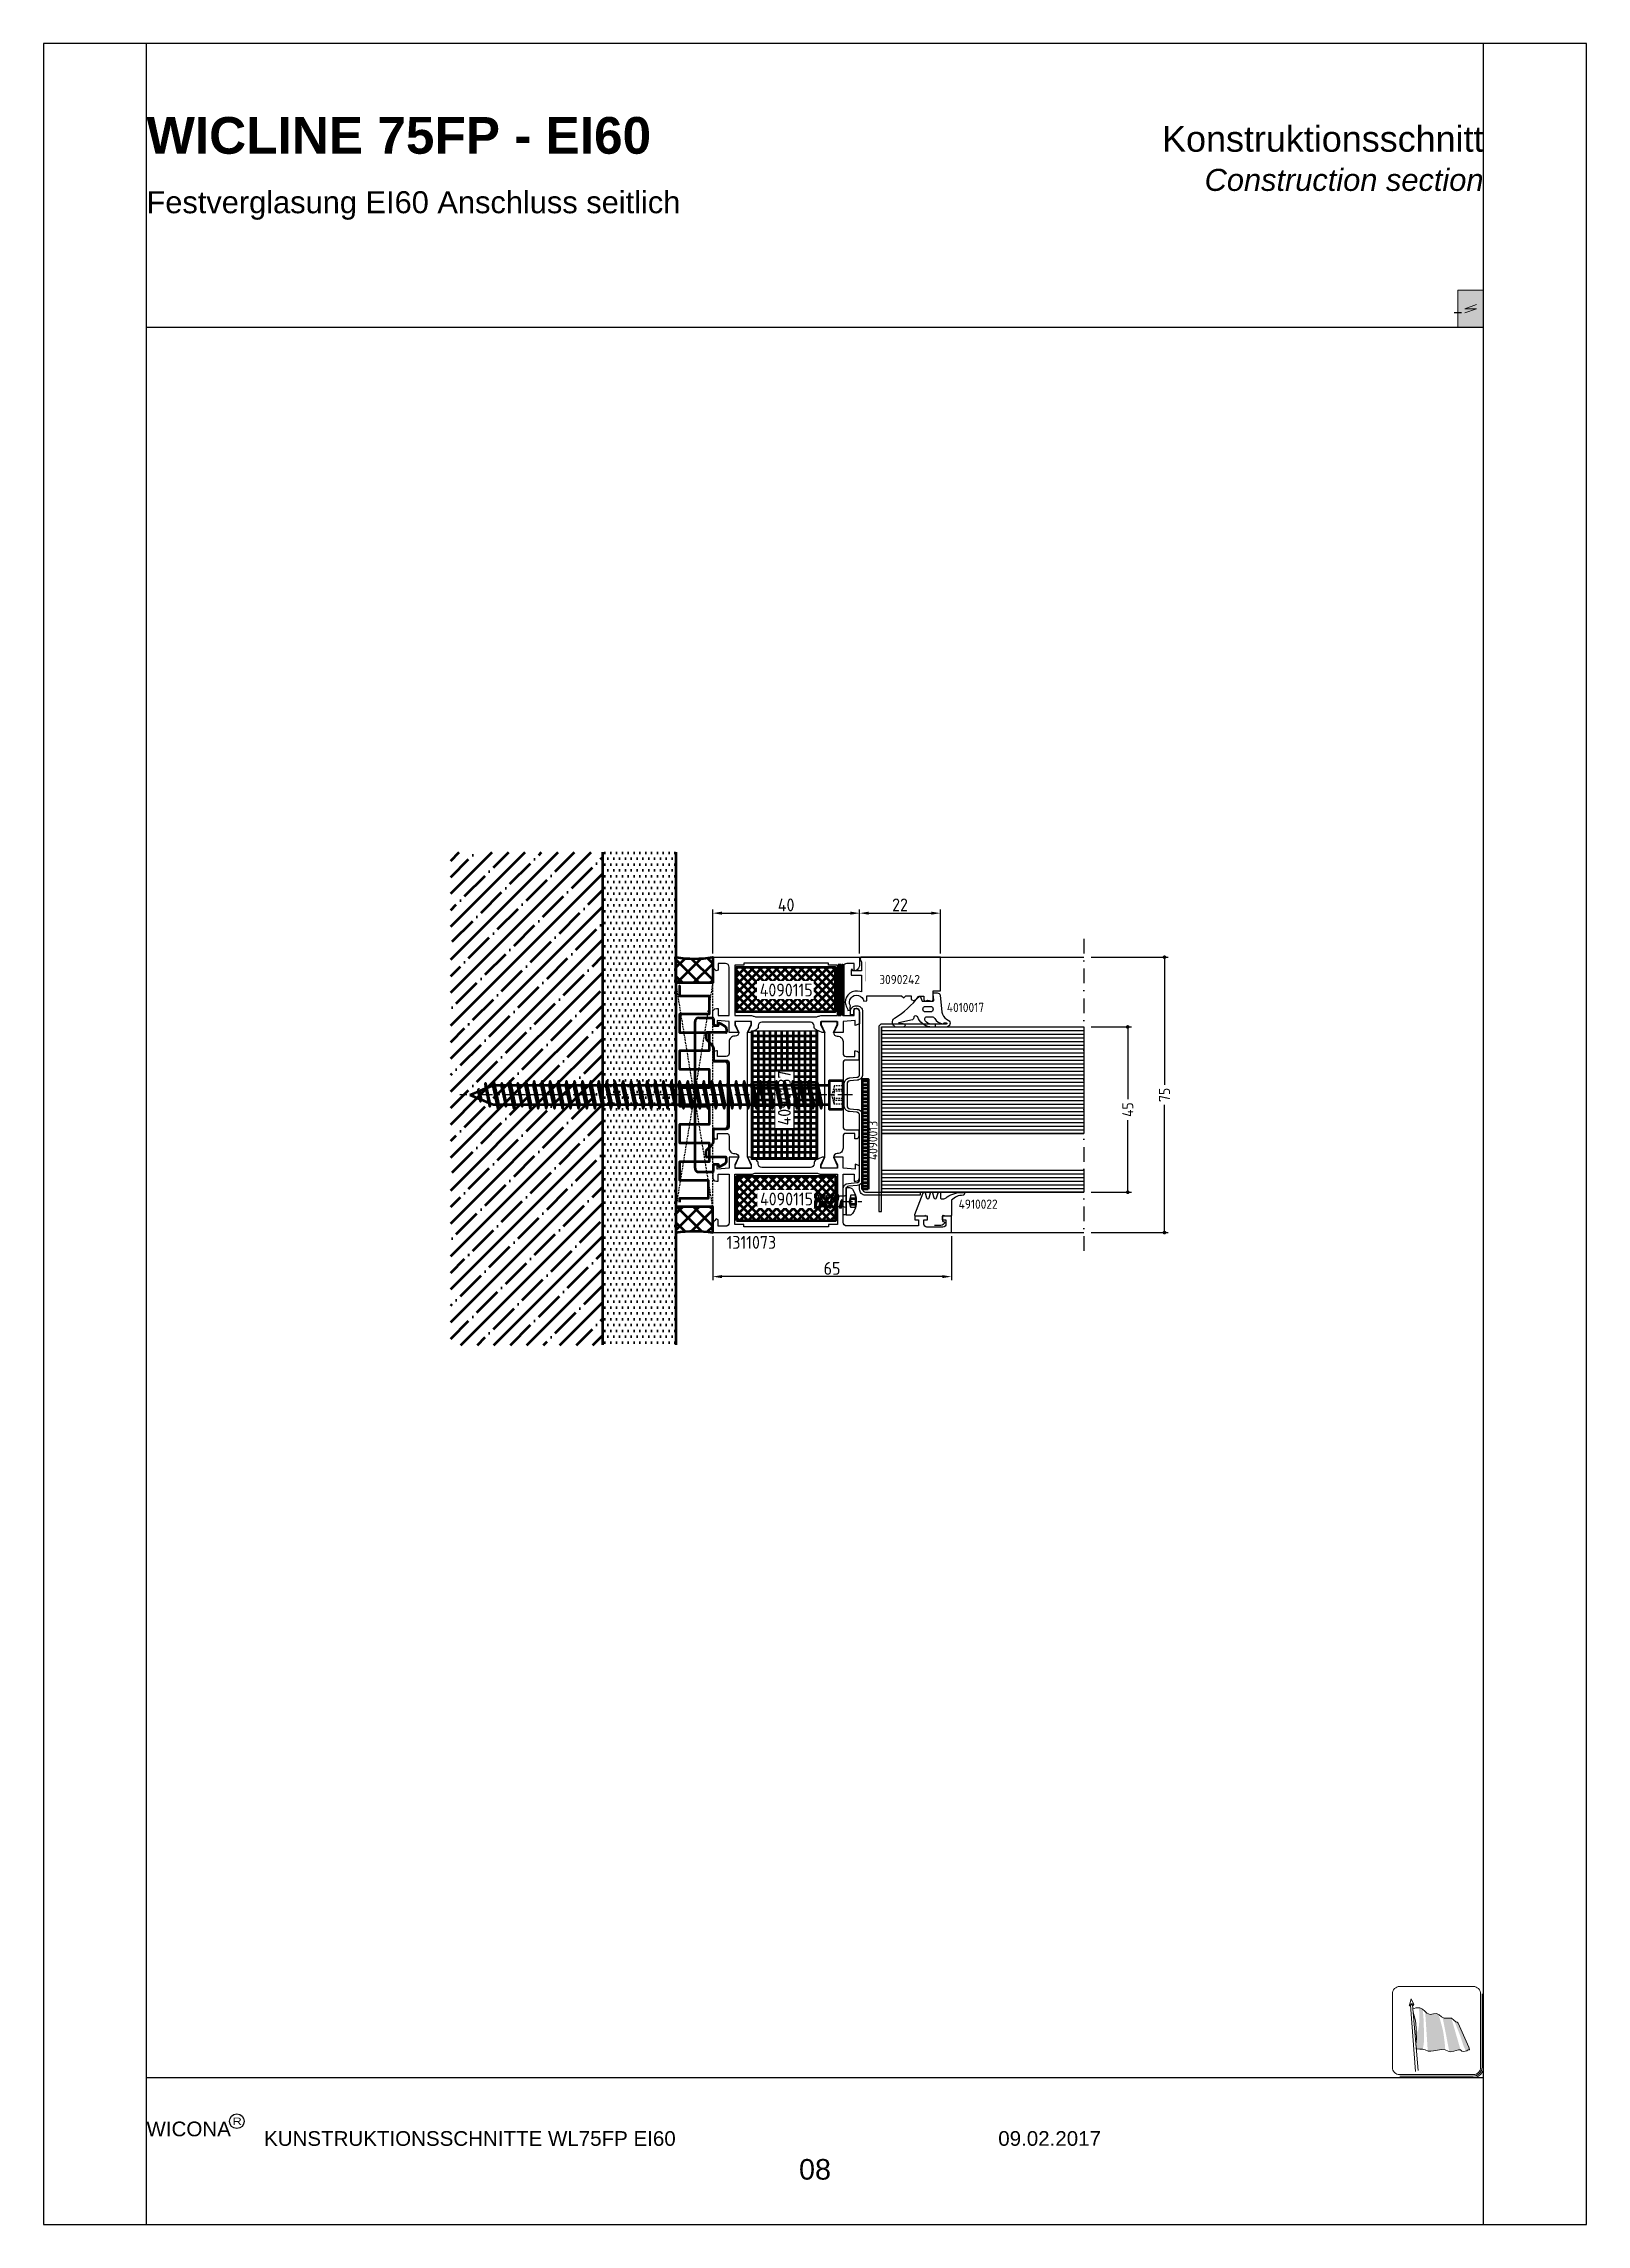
# Model space of a CAD drawing. Header units: millimetres. Extents: x 415 to 4125, y 1522 to 2116.
# Drawn here: x 3705 to 4125, y 1522 to 2116 of the extents above; entities that cross this region are included whole.
import ezdxf
from ezdxf.enums import TextEntityAlignment as Align

# ---------------------------------------------------------------- set-up
doc = ezdxf.new("R2010")
doc.units = ezdxf.units.MM
for name, pattern in [('AM_ISO02W050', [7.5, 6, -1.5]), ('AM_ISO08W050', [18, 12, -1.5, 3, -1.5]), ('AUSGEZOGEN', [0]), ('CENTER', [7, 4, -1, 1, -1]), ('DASHDOT', [8, 4, -2, 0, -2]), ('VERDECKT', [0.75, 0.5, -0.25])]:
    doc.linetypes.add(name, pattern=pattern)
for name, color, linetype in [('00TXT', 7, 'Continuous'), ('01PAGVAR', 7, 'AUSGEZOGEN'), ('04TXT', 2, 'Continuous'), ('AM_1', 2, 'Continuous'), ('AM_3', 6, 'AM_ISO02W050'), ('AM_6', 2, 'Continuous'), ('AM_7', 4, 'AM_ISO08W050'), ('CENT_25', 40, 'CENTER'), ('CENTER', 7, 'Continuous'), ('DUENN', 7, 'Continuous'), ('GLAS', 7, 'Continuous'), ('HIDE_25', 3, 'VERDECKT'), ('PROFILE', 7, 'Continuous'), ('TEXT', 7, 'Continuous'), ('THICKNESS2', 7, 'Continuous'), ('WBC-GER-ENG', 7, 'Continuous')]:
    doc.layers.add(name, color=color, linetype=linetype)
for name, color, linetype, lineweight in [('AM_0', 7, 'Continuous', 50), ('AM_5', 3, 'Continuous', 25), ('AM_C', 2, 'Continuous', 50), ('AM_D', 7, 'Continuous', 50), ('CONST25', 7, 'Continuous', 50), ('CONST35', 7, 'Continuous', 50), ('Cont2', 2, 'Continuous', 25), ('Cont3', 70, 'Continuous', 18), ('Cont4', 10, 'Continuous', 13), ('Visible (ISO)', 7, 'Continuous', 50)]:
    doc.layers.add(name, color=color, linetype=linetype, lineweight=lineweight)
doc.layers.add('BOUND_EXT', color=30, linetype='Continuous', plot=False)
doc.layers.add('BOUND_INT', color=30, linetype='Continuous', plot=False)
doc.styles.add('HBS_DIMTEXTSTYLE', font='isocp.shx')
doc.styles.get("Standard").update_dxf_attribs({"font": 'ISOCP.SHX'})
doc.styles.add('SWISS', font='swiss.ttf')
doc.styles.add('SWISSB', font='swissb.ttf')
doc.styles.add('SWISSL', font='swissl.ttf')
doc.dimstyles.new('HBS1_1', dxfattribs={"dimtxt": 3.5, "dimasz": 2.5, "dimexe": 1, "dimexo": 1, "dimgap": 0.5, "dimtad": 1, "dimdsep": 46, "dimtxsty": 'HBS_DIMTEXTSTYLE', "dimcen": 0, "dimclrd": 256, "dimclre": 256, "dimclrt": 2, "dimadec": 0, "dimazin": 0, "dimtp": 0.1, "dimtm": 0.1, "dimtfac": 0.71, "dimtofl": 0, "dimtmove": 0, "dimatfit": 3, "dimfxl": 1, "dimarcsym": 0})
doc.dimstyles.new('HBS_Cata_1-1', dxfattribs={"dimtxt": 3, "dimasz": 1, "dimexe": 1, "dimexo": 2, "dimgap": 1, "dimtad": 0, "dimtoh": 1, "dimdec": 1, "dimdsep": 46, "dimtxsty": 'HBS_DIMTEXTSTYLE', "dimblk": 'DOT', "dimcen": 0, "dimclrd": 256, "dimclre": 256, "dimclrt": 2, "dimadec": 0, "dimazin": 2, "dimtp": 0.1, "dimtm": 0.1, "dimtfac": 0.7, "dimtdec": 1, "dimtmove": 0, "dimatfit": 3, "dimldrblk": 'NONE', "dimfxl": 1, "dimlwd": -1, "dimlwe": -1, "dimarcsym": 1})
pattern_1 = [(0, (3601.8413, 1666.8602), (0.79375, 1.5875), [0, -1.5875])]

msp = doc.modelspace()

# ---------------------------------------------------------------- texts
at = {"insert": (3931.623, 1811.77), "char_height": 2.5, "attachment_point": 7, "rotation": 90}
msp.add_mtext_dynamic_manual_height_columns('4090013', width=18.72764, gutter_width=12.5, heights=[0], dxfattribs=at)
at = {"layer": '01PAGVAR', "color": 40, "style": 'SWISS'}
msp.add_text('08', height=5.6, dxfattribs=at).set_placement((3914.612, 1536.86), align=Align.MIDDLE)
at = {"layer": 'AM_6', "color": 7, "style": 'SWISSB'}
msp.add_text('WICLINE 75FP - EI60', height=10, dxfattribs=at).set_placement((3732.612, 2085.86))
at = {"layer": 'AM_6', "insert": (3764.619, 1543.196), "char_height": 4, "width": 269.18712, "attachment_point": 7, "style": 'SWISSL'}
msp.add_mtext('{\\C1;KUNSTRUKTIONSSCHNITTE WL75FP EI60\\H1.0516x; }', dxfattribs=at)
at = {"layer": 'AM_6', "insert": (3964.503, 1543.205), "char_height": 4, "attachment_point": 7, "style": 'SWISSL'}
msp.add_mtext('{\\C1;09.02.2017}', dxfattribs=at)
at = {"layer": 'TEXT', "linetype": 'Continuous'}
for s, p in [('3090242', (3932.103, 1859.681)), ('4010017', (3950.51, 1852.094)), ('4910022', (3953.714, 1798.5))]:
    msp.add_text(s, height=2.5, dxfattribs=at).set_placement(p)
at = {"layer": 'WBC-GER-ENG', "char_height": 6}
for s, insert, width, attachment_point, style in [('{\\fSwis721 BT|b0|i0|c0|p34;\\H1.1667x;\\C40;Konstruktionsschnitt\\P\\fSwis721 BT|b0|i1|c0|p34;\\H0.85712x;Construction section}', (4096.612, 2075.66), 213.66265, 9, 'SWISSB'), ('{\\C40;Festverglasung EI60 Anschluss seitlich}', (3732.612, 2075.66), 253.56594, 1, 'SWISS')]:
    msp.add_mtext(s, dxfattribs=dict(at, insert=insert, width=width, attachment_point=attachment_point, style=style))

# ---------------------------------------------------------------- blocks, each defined once
blk = doc.blocks.new('$$WICLOG1')
at = {"layer": '00TXT', "color": 3}
blk.add_circle((12.3, 2.05), 1, dxfattribs=at)
at = {"layer": '00TXT', "color": 40, "style": 'SWISS'}
blk.add_text('WICONA', height=2, dxfattribs=at).set_placement((0, 0))
at = {"layer": '00TXT', "color": 10, "style": 'SWISSL', "width": 1.25}
blk.add_text('R', height=1, dxfattribs=at).set_placement((12.35, 2.05), align=Align.MIDDLE)
blk = doc.blocks.new('$$_EX')
at = {"layer": 'BOUND_EXT'}
for p, q in [((210, 297), (0, 297)), ((0, 297), (0, 0)), ((210, 0), (210, 297)), ((0, 0), (210, 0))]:
    blk.add_line(p, q, dxfattribs=at)
blk = doc.blocks.new('Symbol91')
at = {"layer": 'Cont3'}
h = blk.add_hatch(color=254, dxfattribs=at)
h.dxf.hatch_style = 1
edge = h.paths.add_edge_path()
edge.add_spline(control_points=[(187.27, 28.22), (187.28, 26.89), (187.03, 26.22), (187.03, 26.22)], knot_values=[4, 4, 4, 4, 5, 5, 5, 5], degree=3, periodic=0)
edge.add_spline(control_points=[(187.03, 26.22), (187.03, 26.22), (186.92, 26.27), (186.84, 26.76)], knot_values=[3.159956, 3.159956, 3.159956, 3.159956, 4, 4, 4, 4], degree=3, periodic=0)
edge.add_line((186.84, 26.76), (186.85, 26.54))
edge.add_line((186.85, 26.54), (186.85, 26.23))
edge.add_line((186.85, 26.23), (186.9, 25.32))
edge.add_line((186.9, 25.32), (186.81, 24.51))
edge.add_line((186.81, 24.51), (186.86, 23.91))
edge.add_line((186.86, 23.91), (187.31, 23.87))
edge.add_line((187.31, 23.87), (187.7, 23.87))
edge.add_line((187.7, 23.87), (187.73, 23.86))
edge.add_spline(control_points=[(187.73, 23.86), (187.73, 23.86), (187.91, 24.48), (187.91, 25.42)], knot_values=[1, 1, 1, 1, 2, 2, 2, 2], degree=3, periodic=0)
edge.add_spline(control_points=[(187.91, 25.42), (187.91, 26.24), (187.83, 27.79), (187.83, 28.08)], knot_values=[2, 2, 2, 2, 3, 3, 3, 3], degree=3, periodic=0)
edge.add_spline(control_points=[(187.83, 28.08), (187.82, 28.6), (187.72, 29.13), (187.68, 29.35)], knot_values=[3, 3, 3, 3, 3.756634, 3.756634, 3.756634, 3.756634], degree=3, periodic=0)
edge.add_line((187.68, 29.35), (187.34, 29.51))
edge.add_line((187.34, 29.51), (187.21, 29.51))
edge.add_spline(control_points=[(187.21, 29.51), (187.22, 29.37), (187.27, 28.59), (187.27, 28.22)], knot_values=[5, 5, 5, 5, 5.903507, 5.903507, 5.903507, 5.903507], degree=3, periodic=0)
h = blk.add_hatch(color=254, dxfattribs=at)
h.dxf.hatch_style = 1
edge = h.paths.add_edge_path()
edge.add_spline(control_points=[(190.18, 27.54), (190, 28.23), (189.89, 28.51), (189.85, 28.6)], knot_values=[3, 3, 3, 3, 3.718859, 3.718859, 3.718859, 3.718859], degree=3, periodic=0)
edge.add_line((189.85, 28.6), (189.6, 28.7))
edge.add_line((189.6, 28.7), (189.2, 28.66))
edge.add_line((189.2, 28.66), (188.73, 28.6))
edge.add_line((188.73, 28.6), (188.29, 28.77))
edge.add_line((188.29, 28.77), (188.05, 28.99))
edge.add_spline(control_points=[(188.05, 28.99), (188.1, 28.31), (188.36, 24.37), (188.41, 23.62)], knot_values=[5.071067, 5.071067, 5.071067, 5.071067, 5.923878, 5.923878, 5.923878, 5.923878], degree=3, periodic=0)
edge.add_line((188.41, 23.62), (188.48, 23.6))
edge.add_line((188.48, 23.6), (188.85, 23.58))
edge.add_line((188.85, 23.58), (189.17, 23.64))
edge.add_line((189.17, 23.64), (189.74, 23.73))
edge.add_line((189.74, 23.73), (190.27, 23.8))
edge.add_line((190.27, 23.8), (190.74, 23.78))
edge.add_spline(control_points=[(190.74, 23.78), (190.76, 23.91), (190.79, 24.27), (190.66, 25.18)], knot_values=[1.277615, 1.277615, 1.277615, 1.277615, 2, 2, 2, 2], degree=3, periodic=0)
edge.add_spline(control_points=[(190.66, 25.18), (190.51, 26.51), (190.4, 26.73), (190.18, 27.54)], knot_values=[2, 2, 2, 2, 3, 3, 3, 3], degree=3, periodic=0)
h = blk.add_hatch(color=254, dxfattribs=at)
h.dxf.hatch_style = 1
edge = h.paths.add_edge_path()
edge.add_spline(control_points=[(192.86, 23.78), (192.7, 24.44), (191.78, 27.49), (191.63, 28.07)], knot_values=[2.084077, 2.084077, 2.084077, 2.084077, 2.928014, 2.928014, 2.928014, 2.928014], degree=3, periodic=0)
edge.add_line((191.63, 28.07), (191.09, 28.07))
edge.add_line((191.09, 28.07), (190.66, 28.09))
edge.add_line((190.66, 28.09), (190.43, 28.21))
edge.add_spline(control_points=[(190.43, 28.21), (190.58, 27.39), (191.24, 24.12), (191.34, 23.57)], knot_values=[5.098897, 5.098897, 5.098897, 5.098897, 5.934115, 5.934115, 5.934115, 5.934115], degree=3, periodic=0)
edge.add_line((191.34, 23.57), (191.54, 23.52))
edge.add_line((191.54, 23.52), (191.94, 23.6))
edge.add_line((191.94, 23.6), (192.61, 23.79))
edge.add_line((192.61, 23.79), (192.86, 23.78))
h = blk.add_hatch(color=254, dxfattribs=at)
h.dxf.hatch_style = 1
edge = h.paths.add_edge_path()
edge.add_line((192.54, 27.41), (192.51, 27.44))
edge.add_line((192.51, 27.44), (192.47, 27.5))
edge.add_line((192.47, 27.5), (192.42, 27.53))
edge.add_line((192.42, 27.53), (192.24, 27.58))
edge.add_line((192.24, 27.58), (192, 27.8))
edge.add_spline(control_points=[(192, 27.8), (192.14, 27.38), (192.85, 25.75), (193.11, 24.83)], knot_values=[4.086795, 4.086795, 4.086795, 4.086795, 5, 5, 5, 5], degree=3, periodic=0)
edge.add_spline(control_points=[(193.11, 24.83), (193.31, 24.1), (193.53, 23.76), (193.64, 23.63)], knot_values=[5, 5, 5, 5, 5.720775, 5.720775, 5.720775, 5.720775], degree=3, periodic=0)
edge.add_line((193.64, 23.63), (193.73, 23.65))
edge.add_line((193.73, 23.65), (193.79, 23.69))
edge.add_line((193.79, 23.69), (193.91, 23.76))
edge.add_line((193.91, 23.76), (194.07, 23.79))
edge.add_line((194.07, 23.79), (194.04, 23.98))
edge.add_line((194.04, 23.98), (193.98, 24.14))
edge.add_line((193.98, 24.14), (192.54, 27.41))
at = {"layer": 'Cont3', "lineweight": 9}
for p, q in [((186.72, 20.83), (186.06, 29.85)), ((187.11, 20.94), (186.34, 29.89))]:
    blk.add_line(p, q, dxfattribs=at)
at = {"layer": 'Cont3'}
blk.add_lwpolyline([(184.6, 20.4, -0.414214), (183.6, 21.4), (183.6, 31.4, -0.414214), (184.6, 32.4), (194.6, 32.4, -0.414214), (195.6, 31.4), (195.6, 21.4, -0.414214), (194.6, 20.4)], format="xyb", close=True, dxfattribs=at)
for points in [[(195.8, 31.4), (195.8, 21.4, -0.414214), (194.6, 20.2), (184.6, 20.2)], [(196, 31.4), (196, 21.4, -0.414214), (194.6, 20), (184.6, 20)]]:
    blk.add_lwpolyline(points, format="xyb", dxfattribs=at)
blk.add_arc((186.27, 29.43), 0.604, 85.8437, 113.8537, dxfattribs=at)
at = {"layer": 'Cont3', "lineweight": 0}
for points in [[(185.9, 29.83), (185.89, 29.88), (185.94, 29.94), (186.03, 29.98)], [(185.91, 29.87), (185.9, 29.86), (185.9, 29.85), (185.9, 29.84)], [(185.9, 29.84), (185.91, 29.79), (185.97, 29.75), (186.07, 29.74)], [(186.13, 30.72), (186.13, 30.72), (185.91, 29.87), (185.91, 29.87)], [(186.05, 29.83), (186.05, 29.84), (186.06, 29.85), (186.06, 29.85)], [(186.06, 29.81), (186.06, 29.82), (186.06, 29.82), (186.05, 29.83)], [(186.06, 29.85), (186.06, 29.86), (186.07, 29.87), (186.08, 29.87)], [(186.06, 29.85), (186.06, 29.85), (186.06, 29.85), (186.06, 29.85)], [(186.08, 29.87), (186.11, 29.89), (186.15, 29.91), (186.19, 29.92)], [(186.5, 29.94), (186.5, 29.94), (186.13, 30.72), (186.13, 30.72)], [(186.31, 29.91), (186.32, 29.91), (186.34, 29.9), (186.34, 29.89)], [(186.32, 30.03), (186.43, 30.02), (186.49, 29.98), (186.5, 29.93)], [(186.34, 29.89), (186.35, 29.89), (186.35, 29.88), (186.35, 29.87)], [(186.35, 29.78), (186.45, 29.81), (186.51, 29.87), (186.5, 29.93)], [(186.35, 29.87), (186.35, 29.87), (186.35, 29.86), (186.35, 29.85)]]:
    blk.add_open_spline(points, degree=3, dxfattribs=at)
blk.add_open_spline([(186.19, 29.92), (186.21, 29.92), (186.23, 29.92), (186.24, 29.92), (186.27, 29.92), (186.29, 29.92), (186.31, 29.91)], degree=3, knots=[9, 9, 9, 9, 10, 10, 10, 11, 11, 11, 11], dxfattribs=at)
at = {"layer": 'Cont4', "color": 252, "lineweight": 0}
for points in [[(186.55, 29.42), (186.39, 29.36), (186.43, 28.9), (186.69, 27.91), (186.8, 27.41), (186.85, 26.54), (186.85, 26.23), (186.9, 25.32), (186.8, 24.49), (186.86, 23.91), (187.31, 23.87), (187.7, 23.87), (188.06, 23.76), (188.48, 23.6), (188.85, 23.58), (189.17, 23.64), (189.74, 23.73), (190.27, 23.8), (190.79, 23.78), (191.17, 23.6), (191.54, 23.52), (191.94, 23.6), (192.61, 23.79), (192.88, 23.78), (193.06, 23.61), (193.27, 23.55), (193.73, 23.65), (193.79, 23.69)], [(192.42, 27.53), (192.24, 27.58), (191.98, 27.82), (191.63, 28.07), (191.09, 28.07), (190.66, 28.09), (190.29, 28.28), (189.97, 28.56), (189.6, 28.7), (189.2, 28.66), (188.73, 28.6), (188.29, 28.77), (188.02, 29.02), (187.71, 29.33), (187.34, 29.51), (186.8, 29.51), (186.55, 29.42)], [(193.98, 24.14), (192.54, 27.41)]]:
    blk.add_lwpolyline(points, dxfattribs=at)
at = {"layer": 'Cont4', "color": 252}
for points in [[(192.54, 27.41), (192.51, 27.44), (192.47, 27.5), (192.42, 27.53)], [(193.79, 23.69), (193.91, 23.76), (194.07, 23.79), (194.04, 23.98), (193.98, 24.14)]]:
    blk.add_lwpolyline(points, dxfattribs=at)
blk = doc.blocks.new('Opening01')
at = {"layer": 'AM_0', "ltscale": 0.1}
h = blk.add_hatch(color=256, dxfattribs=at)
h.set_gradient(color1=(173, 173, 173), rotation=135, centered=1, tint=1, name='CURVED')
h.paths.add_polyline_path([(189, 258.4), (196, 258.4), (196, 268.4), (189, 268.4)])
at = {"layer": 'Cont3'}
blk.add_lwpolyline([(189, 258.4), (196, 258.4), (196, 268.4), (189, 268.4)], close=True, dxfattribs=at)
at = {"layer": 'Cont4'}
blk.add_lwpolyline([(190.9, 262.3), (194.1, 263.4), (190.9, 263.4), (194.1, 264.5)], dxfattribs=at)
blk = doc.blocks.new('Linie Konstruktionsschnitt')
at = {"layer": 'Cont2'}
blk.add_line((0, -1), (0, 1), dxfattribs=at)
blk = doc.blocks.new('WI1311073')
at = {"linetype": 'Continuous'}
for points in [[(17.7, 20.161791), (17.7, 13.4, 0.414214), (18.7, 12.4), (18.856087, 12.4, -0.294108), (19.766453, 11.813803), (20.5, 10.2), (20.5, 9.5), (18.3, 10.5), (17.5, 10.5), (17.5, 6.1), (18.3, 6.1), (20.5, 7.1), (20.5, 4.500001), (17.5, 4.5), (17.279263, 1.2), (18.58563, 1.2), (18.148865, 0), (15, 0, -0.414214), (14, 1), (14, 1.5), (15.9, 1.5), (15.9, 4.5), (2.7, 4.5, 0.414214), (1.7, 3.5), (1.7, 1.5), (3.5, 1.5), (3.712132, 0.987868), (3.310051, 0.585786, -0.198912), (1.895837, 0), (0, 0), (0, 65), (4.5, 65), (4.5, 62.5), (3.5, 62.5), (3.5, 63.5), (2.3, 63.5, 0.414214), (1.5, 62.7), (1.5, 58.3, 0.414214), (2.3, 57.5), (3.5, 57.5), (3.5, 58.5), (4.5, 58.5), (4.5, 55), (3.5, 55), (3.5, 56), (1.8, 56), (1.8, 36.5, 0.414214), (2.8, 35.5), (15.9, 35.5), (15.9, 38.5), (14, 38.5), (14, 39, -0.414214), (15, 40), (18.148865, 40), (18.58563, 38.8), (17.279263, 38.8), (17.5, 35.5), (20.5, 35.499999), (20.5, 32.9), (18.3, 33.9), (17.5, 33.9), (17.5, 29.5), (18.3, 29.5), (20.5, 30.5), (20.5, 29.8), (20.5, 29.8), (19.766453, 28.186197, -0.294108), (18.856087, 27.6), (18.7, 27.6, 0.414214), (17.7, 26.6), (17.7, 20.161791)], [(57.3, 19.709844), (57.3, 13.4, -0.414214), (56.3, 12.4), (56.143913, 12.4, 0.294108), (55.233547, 11.813803), (54.5, 10.2), (54.5, 10.2), (54.5, 9.5), (56.7, 10.5), (57.5, 10.5), (57.5, 6.1), (56.7, 6.1), (54.5, 7.1), (54.5, 4.500001), (57.5, 4.5), (57.720737, 1.2), (56.41437, 1.2), (56.851135, 0), (60, 0, 0.414214), (61, 1), (61, 1.5), (59.1, 1.5), (59.1, 4.5), (72.3, 4.5, -0.414214), (73.3, 3.5), (73.3, 1.5), (71.5, 1.5), (71.287868, 0.987868), (71.689949, 0.585786, 0.198912), (73.104163, 0), (75, 0), (75, 40), (73.104163, 40, 0.198912), (71.689949, 39.414214), (71.287868, 39.012132), (71.5, 38.5), (73.3, 38.5), (73.3, 36.5, -0.414214), (72.3, 35.5), (59.1, 35.5), (59.1, 38.5), (61, 38.5), (61, 39, 0.414214), (60, 40), (56.851135, 40), (56.41437, 38.8), (57.720737, 38.8), (57.5, 35.5), (54.5, 35.499999), (54.5, 32.9), (56.7, 33.9), (57.5, 33.9), (57.5, 29.5), (56.7, 29.5), (54.5, 30.5), (54.5, 29.8), (55.233547, 28.186197, 0.294108), (56.143913, 27.6), (56.3, 27.6, -0.414214), (57.3, 26.6), (57.3, 19.709844)], [(16.2, 19.890623), (16.2, 28.330909, 0.112281), (16.101639, 28.763398, -0.112281), (15.9, 29.65), (15.9, 34), (2.2, 34), (2.2, 31.5), (2.2, 31.5), (1.6, 31.5), (1.6, 8.5), (2.2, 8.5), (2.2, 6), (15.9, 6), (15.9, 10.35, -0.112281), (16.101639, 11.236602, 0.112281), (16.2, 11.669091), (16.2, 19.890623)], [(58.8, 19.709844), (58.8, 28.330909, -0.112281), (58.898361, 28.763398, 0.112281), (59.1, 29.65), (59.1, 34), (72.8, 34), (72.8, 31.5), (72.8, 31.5), (73.4, 31.5), (73.4, 8.5), (72.8, 8.5), (72.8, 6), (59.1, 6), (59.1, 10.35, 0.112281), (58.898361, 11.236602, -0.112281), (58.8, 11.669091), (58.8, 19.709844)]]:
    blk.add_lwpolyline(points, format="xyb", dxfattribs=at)
at = {"color": 7, "linetype": 'Continuous'}
for points, format in [([(35.052353, 30.5), (54.5, 30.5), (54.5, 30.450216), (56.5, 29.45), (57.5, 29.45), (57.5, 33.95), (56.5, 33.95), (54.5, 32.949784), (54.5, 32.9), (54.5, 32.9, -0.414214), (53.5, 33.9), (53.5, 34, 0.414214), (52, 35.5), (48.8, 35.5, -0.414214), (48, 36.3), (48, 38.7), (49.5, 38.7), (49.5, 39, 0.414214), (48.7, 39.8), (47, 39.8), (47, 36.3, -0.414214), (46.2, 35.5), (28.8, 35.5, -0.414214), (28, 36.3), (28, 39.8), (26.3, 39.8, 0.414214), (25.5, 39), (25.5, 38.7), (27, 38.7), (27, 36.3, -0.414214), (26.2, 35.5), (23, 35.5, 0.414214), (21.5, 34), (21.5, 33.9, -0.414214), (20.5, 32.9), (20.5, 32.949784), (18.5, 33.95), (17.5, 33.95), (17.5, 29.45), (18.5, 29.45), (20.5, 30.450216), (20.5, 30.5), (35.052353, 30.5)], "xyb"), ([(29.7, 32.880882, 0, 0, 0), (29.7, 31.2, 0, 0, 0), (23, 31.2, 0, 0, 0), (23, 34.8, 0, 0, 0), (23, 34.8, 0, 0, 0), (29.7, 34.8, 0, 0, 0), (29.7, 32.880882, 0.1, 0.1, 0)], "xyseb"), ([(30.4, 33.014109, 0, 0, 0), (30.4, 34.8, 0, 0, 0), (30.4, 34.8, 0, 0, 0), (37.15, 34.8, 0, 0, 0), (37.15, 32.792063, 0.1, 0.1, 0)], "xyseb"), ([(35.052353, 31.2, 0, 0, 0), (30.4, 31.2, 0, 0, 0), (30.4, 33.014109, 0.1, 0.1, 0)], "xyseb"), ([(37.15, 32.792063, 0, 0, 0), (37.15, 31.2, 0, 0, 0), (35.052353, 31.2, 0.1, 0.1, 0)], "xyseb"), ([(37.85, 32.792063, 0, 0, 0), (37.85, 34.8, 0, 0, 0), (44.6, 34.8, 0, 0, 0), (44.6, 32.658835, 0.1, 0.1, 0)], "xyseb"), ([(44.6, 32.658835, 0, 0, 0), (44.6, 31.2, 0, 0, 0), (44.6, 31.2, 0, 0, 0), (37.85, 31.2, 0, 0, 0), (37.85, 32.792063, 0.1, 0.1, 0)], "xyseb"), ([(45.3, 32.658835, 0, 0, 0), (45.3, 34.8, 0, 0, 0), (45.3, 34.8, 0, 0, 0), (52, 34.8, 0, 0, 0), (52, 31.2, 0, 0, 0), (45.3, 31.2, 0, 0, 0), (45.3, 32.658835, 0.1, 0.1, 0)], "xyseb"), ([(34.030577, 9.5), (54.5, 9.5), (54.5, 9.549784), (56.5, 10.55), (57.5, 10.55), (57.5, 6.05), (56.5, 6.05), (54.5, 7.050216), (54.5, 7.1), (54.5, 7.1, 0.414214), (53.5, 6.1), (53.5, 6, -0.414214), (52, 4.5), (48.8, 4.5, 0.414214), (48, 3.7), (48, 1.3), (49.5, 1.3), (49.5, 1, -0.414214), (48.7, 0.2), (47, 0.2), (47, 3.7, 0.414214), (46.2, 4.5), (28.8, 4.5, 0.414214), (28, 3.7), (28, 0.2), (26.3, 0.2, -0.414214), (25.5, 1), (25.5, 1.3), (27, 1.3), (27, 3.7, 0.414214), (26.2, 4.5), (23, 4.5, -0.414214), (21.5, 6), (21.5, 6.1, 0.414214), (20.5, 7.1), (20.5, 7.050216), (18.5, 6.05), (17.5, 6.05), (17.5, 10.55), (18.5, 10.55), (20.5, 9.549784), (20.5, 9.5), (34.030577, 9.5)], "xyb"), ([(29.7, 6.990274, 0, 0, 0), (29.7, 8.8, 0, 0, 0), (23, 8.8, 0, 0, 0), (23, 5.2, 0, 0, 0), (23, 5.2, 0, 0, 0), (29.7, 5.2, 0, 0, 0), (29.7, 6.990274, 0.1, 0.1, 0)], "xyseb"), ([(34.252702, 8.8, 0, 0, 0), (30.4, 8.8, 0, 0, 0), (30.4, 6.990274, 0.1, 0.1, 0)], "xyseb"), ([(30.4, 6.990274, 0, 0, 0), (30.4, 5.2, 0, 0, 0), (30.4, 5.2, 0, 0, 0), (37.15, 5.2, 0, 0, 0), (37.15, 6.901456, 0.1, 0.1, 0)], "xyseb"), ([(37.15, 6.901456, 0, 0, 0), (37.15, 8.8, 0, 0, 0), (34.252702, 8.8, 0.1, 0.1, 0)], "xyseb"), ([(44.6, 6.901456, 0, 0, 0), (44.6, 8.8, 0, 0, 0), (44.6, 8.8, 0, 0, 0), (37.85, 8.8, 0, 0, 0), (37.85, 6.901456, 0.1, 0.1, 0)], "xyseb"), ([(37.85, 6.901456, 0, 0, 0), (37.85, 5.2, 0, 0, 0), (44.6, 5.2, 0, 0, 0), (44.6, 6.901456, 0.1, 0.1, 0)], "xyseb"), ([(45.3, 6.901456, 0, 0, 0), (45.3, 5.2, 0, 0, 0), (45.3, 5.2, 0, 0, 0), (52, 5.2, 0, 0, 0), (52, 8.8, 0, 0, 0), (45.3, 8.8, 0, 0, 0), (45.3, 6.901456, 0.1, 0.1, 0)], "xyseb")]:
    blk.add_lwpolyline(points, format=format, dxfattribs=at)
blk = doc.blocks.new('WI4910022')
at = {"linetype": 'Continuous'}
for points, format in [([(0, -7.384542), (0, -9.699781, 0.537715), (0.418, -9.975781), (6.318, -7.675781, 0.71283), (6.278, -7.109781), (4.977, -6.761781, -0.767327), (4.977, -6.037781), (6.278, -5.689781, 0.767327), (6.278, -5.109781), (4.961, -4.756781, -0.767327), (4.961, -4.075781), (6.278, -3.589781, 0.876976), (6.2, -2.999781), (5, -2.999781, -0.414214), (4.7, -2.699781), (4.7, -2.479781, -0.288751), (5.2, -1.180781, 0.150709), (6.444974, 3.166565, 1.016945), (5.644974, 3.153565, -0.221064), (4.326972, 0.049094, -0.039181), (3.703, 0.000219), (0.3, 0.000219, 0.414214), (0, -0.299781), (0, -1.615021), (0.187939, -2.131377, -0.520567), (0, -2.399781), (-1.33218, -2.399781, -0.36397), (-1.529142, -2.234511), (-1.576655, -1.965052, 0.594937), (-1.910016, -1.853511), (-2.122998, -2.052119, 0.208), (-2.6, -3.14915), (-2.6, -4.591673)], "xyb"), ([(-2.6, -4.591673, 0, 0, 0), (-2.6, -5.850413, 0, 0, 0.208), (-2.122998, -6.947444, 0, 0, 0), (-1.910016, -7.146052, 0, 0, 0.594937), (-1.576655, -7.034511, 0, 0, 0), (-1.529142, -6.765052, 0, 0, -0.36397), (-1.33218, -6.599781, 0, 0, 0), (0, -6.599781, 0, 0, -0.520567), (0.187939, -6.868186, 0, 0, 0), (0.108146, -7.087413, 0.1, 0.1, 0)], "xyseb"), ([(-1.601403, -4.553482, 0, 0, 0.215574), (-1.909647, -3.76437, 0, 0, -0.717695), (-1.663439, -3.252018, 0, 0, 0), (-0.226878, -3.428405, 0, 0, -0.378866), (0.3, -4.023933, 0, 0, 0), (0.3, -4.97563, 0, 0, 0), (0.3, -4.97563, 0, 0, -0.378866), (-0.226878, -5.571158, 0, 0, 0), (-1.663439, -5.747545, 0, 0, -0.717695), (-1.909647, -5.235193, 0, 0, 0.188379), (-1.601403, -4.553482, 0.1, 0.1, 0)], "xyseb"), ([(1.300038, -6.990217, 0, 0, 0), (1.300038, -6.299781, 0, 0, -0.414214), (1.800038, -5.799781, 0, 0, 0), (2.416841, -5.799781, 0.1, 0.1, 0)], "xyseb"), ([(2.416841, -5.799781, 0, 0, 0), (2.900038, -5.799781, 0, 0, -0.414214), (3.400038, -6.299781, 0, 0, 0), (3.400038, -6.734514, 0, 0, -0.30908), (2.763268, -7.666214, 0, 0, 0), (1.981653, -7.970932, 0, 0, -0.527791), (1.300038, -7.505083, 0, 0, 0), (1.300038, -6.990217, 0.1, 0.1, 0)], "xyseb"), ([(2.565643, -4.199781, 0, 0, 0), (2.300038, -4.199781, 0, 0, -0.414214), (1.700038, -3.599781, 0, 0, 0), (1.700038, -2.399781, 0, 0, -0.414214), (2.300038, -1.799781, 0, 0, 0), (2.800038, -1.799781, 0, 0, -0.414214), (3.400038, -2.399781, 0, 0, 0), (3.400038, -3.599781, 0, 0, -0.414214), (2.800038, -4.199781, 0, 0, 0), (2.565643, -4.199781, 0.1, 0.1, 0)], "xyseb")]:
    blk.add_lwpolyline(points, format=format, dxfattribs=at)
blk.add_lwpolyline([(0.108146, -7.087413), (0, -7.384543)], dxfattribs=at)
blk = doc.blocks.new('4080436_custom_wos')
blk.add_lwpolyline([(-26.97, 0.4, 0.004374), (-27, 0.42, 0.009393), (-27.04, 0.45, 0.008732), (-27.08, 0.48, 0.006678), (-27.11, 0.5, 0.005796), (-27.14, 0.53, 0.003775), (-27.17, 0.54, 0.00446), (-27.21, 0.56, 0.004745), (-27.24, 0.58, 0.004746), (-27.27, 0.6, 0.005446), (-27.31, 0.62, 0.006611), (-27.35, 0.64, 0.007175), (-27.39, 0.66, 0.007951), (-27.43, 0.68, 0.006443), (-27.47, 0.7, 0.006656), (-27.51, 0.71, 0.007901), (-27.55, 0.72, 0.007046), (-27.58, 0.73, 0.005573), (-27.62, 0.74, 0.006095), (-27.65, 0.75, 0.006961), (-27.7, 0.76, 0.006263), (-27.73, 0.77, 0.005895), (-27.77, 0.78, 0.004888), (-27.81, 0.78, 0.004858), (-27.85, 0.79, 0.005749), (-27.88, 0.79, 0.006349), (-27.92, 0.8, 0.006609), (-27.96, 0.8, 0.006539), (-28, 0.8, 0.006195), (-28.04, 0.8), (-48.2, 0.8, -0.414214), (-49, 1.6), (-49, 16.5), (-49.8, 16.5), (-49.8, 1.6, 0.414214), (-48.2, 0), (-46.99, 0, 0.109506), (-47.19, -0.66), (-47.4, -2.97, -0.388866), (-48.19, -3.7), (-55.2, -3.7), (-55.2, -4.5), (-48.19, -4.5, 0.388866), (-46.6, -3.04), (-46.4, -0.73, -0.388866), (-45.6, 0), (-28.04, 0, -0.031191), (-27.94, -0.01, -0.032117), (-27.84, -0.03, -0.034113), (-27.74, -0.06, -0.033448), (-27.64, -0.11, -0.033036), (-27.55, -0.17, -0.034054), (-27.47, -0.24, -0.033669), (-27.4, -0.32, -0.0353), (-27.34, -0.41, -0.035248), (-27.29, -0.51, -0.034082), (-27.26, -0.62, -0.035248), (-27.24, -0.73), (-27.06, -2.74, 0.009909), (-27.06, -2.8, 0.007889), (-27.05, -2.86, 0.008695), (-27.04, -2.91, 0.00948), (-27.03, -2.97, 0.009796), (-27.01, -3.03, 0.009634), (-27, -3.08, 0.009059), (-26.97, -3.14, 0.316051), (-25.47, -4.2), (-19.48, -4.2, 0.316051), (-17.98, -3.14, 0.010145), (-17.96, -3.08, 0.008062), (-17.94, -3.03, 0.008782), (-17.92, -2.97, 0.009483), (-17.91, -2.92, 0.009718), (-17.9, -2.86, 0.009471), (-17.89, -2.8, 0.008803), (-17.89, -2.74), (-17.71, -0.73, -0.025271), (-17.7, -0.65, -0.025635), (-17.68, -0.57, -0.025685), (-17.65, -0.49, -0.025804), (-17.62, -0.42, -0.025802), (-17.57, -0.35, -0.024503), (-17.53, -0.29, -0.024568), (-17.47, -0.23, -0.024904), (-17.41, -0.18, -0.025509), (-17.35, -0.13, -0.025192), (-17.28, -0.09, -0.046587), (-17.13, -0.03, -0.024117), (-17.06, -0.01, -0.023804), (-16.99, 0, -0.023114), (-16.91, 0), (0.2, 0, -0.414214), (1, -0.8), (1, -0.9, -0.414214), (0.2, -1.7), (-0.7, -1.7), (-0.7, -2.5), (0.2, -2.5, 0.414214), (1.8, -0.9), (1.8, -0.8, 0.414214), (0.2, 0.8), (-16.91, 0.8, 0.006823), (-16.95, 0.8, 0.006631), (-16.99, 0.8, 0.006434), (-17.04, 0.8, 0.006371), (-17.08, 0.79, 0.006494), (-17.12, 0.79, 0.006197), (-17.16, 0.78, 0.006224), (-17.2, 0.77, 0.00638), (-17.24, 0.77, 0.006071), (-17.28, 0.76, 0.005434), (-17.32, 0.75, 0.005653), (-17.36, 0.74, 0.007587), (-17.4, 0.72, 0.009381), (-17.44, 0.71, 0.008193), (-17.49, 0.69, 0.00629), (-17.53, 0.68, 0.006974), (-17.57, 0.66, 0.005712), (-17.61, 0.64, 0.00638), (-17.65, 0.62, 0.005872), (-17.68, 0.6, 0.006229), (-17.72, 0.58, 0.00628), (-17.76, 0.55, 0.007), (-17.8, 0.53, 0.00673), (-17.84, 0.5, 0.005989), (-17.87, 0.48, 0.008282), (-17.91, 0.45, 0.009345), (-17.94, 0.42, 0.006288), (-17.98, 0.4, 0.191525), (-18.51, -0.66), (-18.68, -2.67, -0.388765), (-19.48, -3.4), (-25.47, -3.4, -0.388765), (-26.27, -2.67), (-26.44, -0.66, 0.191525), (-26.97, 0.4)], format="xyb", close=True)
blk.add_arc((-45.6, -0.8), 1.6, 90, 150)
blk = doc.blocks.new('WS4070448')
for p, q in [((45.28, 178.42), (45.28, 176.06)), ((45.28, 178.42), (48.18, 178.42)), ((48.18, 176.06), (48.18, 178.42)), ((45.28, 176.06), (46.73, 174.42)), ((46.73, 174.42), (48.18, 176.06))]:
    blk.add_line(p, q)
blk.add_lwpolyline([(50.05, 189.18, 0.314856), (43.41, 189.18, 0.244912), (42.98, 188.36), (42.98, 187.42), (50.48, 187.42), (50.48, 188.36, 0.244912), (50.05, 189.18, 0.138291)], format="xyb")
for points in [[(44.78, 185.92), (45.28, 185.63), (46.73, 185.98), (47.23, 186.35), (46.73, 186.55), (45.28, 186.21)], [(44.78, 184.52), (45.28, 184.23), (48.18, 184.92), (48.68, 185.21), (48.18, 185.5), (45.28, 184.81)], [(44.78, 183.12), (45.28, 182.83), (48.18, 183.52), (48.68, 183.81), (48.18, 184.1), (45.28, 183.41)], [(44.78, 181.72), (45.28, 181.43), (48.18, 182.12), (48.68, 182.41), (48.18, 182.7), (45.28, 182.01)], [(44.78, 180.32), (45.28, 180.03), (48.18, 180.72), (48.68, 181.01), (48.18, 181.3), (45.28, 180.61)], [(44.78, 178.92), (45.28, 178.63), (48.18, 179.32), (48.68, 179.61), (48.18, 179.9), (45.28, 179.21)]]:
    blk.add_lwpolyline(points, close=True)
for points in [[(44.78, 185.92), (47.23, 186.35)], [(44.78, 184.52), (48.68, 185.21)], [(45.28, 186.92), (45.28, 186.21)], [(45.28, 185.63), (45.28, 185.21)], [(45.28, 185.63), (45.28, 184.81)], [(45.28, 185.63), (45.28, 184.81)], [(45.28, 184.23), (45.28, 183.41)], [(48.18, 186.92), (48.18, 185.5)], [(48.18, 184.92), (48.18, 184.1)], [(44.78, 183.12), (48.68, 183.81)], [(44.78, 181.72), (48.68, 182.41)], [(44.78, 180.32), (48.68, 181.01)], [(44.78, 178.92), (48.68, 179.61)], [(45.28, 182.83), (45.28, 182.01)], [(45.28, 181.43), (45.28, 180.61)], [(45.28, 180.03), (45.28, 179.21)], [(45.28, 178.63), (45.28, 178.42)], [(47.93, 178.42), (47.93, 176.17), (46.76, 174.78)], [(48.18, 183.52), (48.18, 182.7)], [(48.18, 182.12), (48.18, 181.3)], [(48.18, 180.72), (48.18, 179.9)], [(48.18, 179.32), (48.18, 178.42)], [(45.28, 177.23), (45.28, 176.41)], [(48.18, 177.92), (48.18, 177.1)]]:
    blk.add_lwpolyline(points)
for centre, radius, start, end in [((44.78, 186.92), 0.5, 0, 90), ((48.68, 186.92), 0.5, 90, 180), ((45.27, 174.59), 1.47, 353.42435, 89.66881)]:
    blk.add_arc(centre, radius, start, end)
at = {"layer": 'AM_3'}
for p, q in [((45.76, 188.75), (45.76, 190.14)), ((47.7, 188.75), (47.7, 190.14)), ((46.17, 188.75), (46.17, 190.03)), ((47.29, 188.75), (47.29, 190.03))]:
    blk.add_line(p, q, dxfattribs=at)
for points in [[(45.08, 189.98), (45.08, 188.75)], [(45.08, 188.75), (46.73, 188.31)], [(48.38, 188.75), (46.73, 188.31)], [(48.38, 189.98), (48.38, 188.75)]]:
    blk.add_lwpolyline(points, dxfattribs=at)
for centre, radius, start, end in [((45.14, 191.26), 1.28, 267.28485, 298.88724), ((46.73, 192.91), 2.94, 250.69884, 289.30116), ((48.32, 191.26), 1.28, 241.11276, 272.71515), ((45.42, 189.91), 1.21, 253.66426, 286.33574), ((46.73, 198.84), 10.13, 264.49478, 275.50522), ((48.04, 189.91), 1.21, 253.66426, 286.33574)]:
    blk.add_arc(centre, radius, start, end, dxfattribs=at)
at = {"layer": 'AM_7'}
blk.add_line((46.71, 172.66), (46.73, 191.72), dxfattribs=at)
blk = doc.blocks.new('4080257_custom_wos')
blk.add_lwpolyline([(0.8, 0.2, -0.414214), (-0.2, -0.8), (-50.3, -0.8), (-50.3, 0), (-0.2, 0, 0.414214), (0, 0.2), (0, 14.7), (0.8, 14.7), (0.8, 0.2)], format="xyb", close=True)
blk = doc.blocks.new('30x1.5')
at = {"layer": 'AM_C'}
h = blk.add_hatch(dxfattribs=at)
h.set_pattern_fill('LINE', color=256, scale=0.3, angle=90)
h.set_pattern_definition([(90, (2674.2662, 640.5052), (-0.9525, 6e-17), [])])
h.paths.add_polyline_path([(2684.27, 641.71), (2684.27, 640.21), (2714.27, 640.21), (2714.27, 641.71)])
blk.add_lwpolyline([(2684.27, 641.71), (2684.27, 640.21), (2714.27, 640.21), (2714.27, 641.71)], close=True, dxfattribs=at)
blk = doc.blocks.new('WI3090242_255_255')
at = {"linetype": 'Continuous'}
for points, format in [([(-6.580485, 0.5), (-9.456587, 0.5), (-9.337115, 0.111765, -0.504614), (-12.300001, -3.9, -0.120349), (-13.668323, -3.507256, 0.072063), (-14.468774, -3.192011), (-14.4, -2.6), (-13.495213, -2.6), (-13.334818, -2.458545), (-13.212628, -2.523256, 1.162392), (-11.937065, 1.115927), (-11.854068, 2), (-10.5, 2), (-10.5, 11.417157), (-11.082843, 12), (-10.5, 12.582843), (-10.5, 14), (-11.5, 14), (-11.883022, 14.821394), (-10.6, 16.35044), (-10.6, 17.5), (-11.7, 17.5), (-11.933518, 17.988332, 0.339409), (-11.903971, 19.205369, -0.613429), (-11.5, 20)], "xyb"), ([(-11.5, 20), (-9.2, 20), (-9.2, 22), (0, 22), (0, 0.3), (-0.45, 0.040192), (-1.24641, 0.5), (-3.7, 0.5), (-3.7, -1.9), (-3.5, -1.9, -1), (-3.5, -2.3), (-4.9, -2.3), (-4.9, 0.5), (-6.580485, 0.5)], "xyb"), ([(-6.580485, 1.7, 0.1, 0.1, 0), (-1.2, 1.7, 0, 0, 0), (-1.2, 20.8, 0, 0, 0), (-8, 20.8, 0, 0, 0), (-8, 19.1, 0, 0, 0), (-8, 19.1, 0, 0, -0.414214), (-8.3, 18.8, 0, 0, 0), (-9.5, 18.8, 0, 0, 0), (-9.5, 1.7, 0, 0, 0), (-6.580485, 1.7, 0.1, 0.1, 0)], "xyseb")]:
    blk.add_lwpolyline(points, format=format, dxfattribs=at)
blk = doc.blocks.new('WI4010017_252_252')
at = {"linetype": 'Continuous'}
for points in [[(-3.47175, 2.422849, -0.240056), (-5.376381, 3.657427), (-5.644, 4.12, 0.767327), (-7.51, 3.62), (-7.51, -0.349, 0.286745), (-5.263, -3.944), (-4.861, -4.14, -0.149451), (-4.733, -4.259), (-4.577, -4.53, -0.57735), (-5.01, -5.28), (-5.132603, -5.28), (-5.173206, -5.305874, 0.158399), (-5.556307, -5.595998), (-6.371855, -9.276574, -0.113567), (-6.429677, -9.398061, -0.190093), (-6.510385, -9.193232), (-6.51, -8.11996, 1), (-7.51, -8.119601), (-7.51074, -10.181154, 0.009709), (-7.51, -10.219981, 0.587918), (-5.076012, -10.468668, -0.091591), (0.808851, -3.934984, 0.553622), (0.702606, -3.437713), (-0.302606, -3.071846, -0.315299), (-0.5, -2.789938), (-0.5, -0.1, -0.449698), (-0.164202, 0.197856), (1.464202, 0.002144, 0.449698), (1.8, 0.3), (1.8, 1.1565, 0.354573), (1.165065, 1.939286), (-3.47175, 2.422849)], [(-4.715, -0.285, 0.292811), (-5.171, 0.444, -0.290987), (-6.61, 2.708), (-6.61, 2.92), (-6.51, 2.92, 0.414214), (-6.41, 3.02), (-6.41, 3.62, 0.414214), (-6.51, 3.72), (-6.61, 3.72, 0.414214), (-6.71, 3.62), (-6.71, -0.483, 0.244698), (-5.857, -2.121), (-5.812, -2.153, 0.673804), (-4.723, -1.448), (-4.715, -0.285)], [(-1.91, -0.73, 1), (-3.41, -0.73), (-3.41, -2.03, 1), (-1.91, -2.03), (-1.91, -0.73)]]:
    blk.add_lwpolyline(points, format="xyb", close=True, dxfattribs=at)
blk = doc.blocks.new('4090137_custom_wos')
blk.add_lwpolyline([(35.7, 9), (35.7, -9), (0.7, -9), (0.7, 9), (35.7, 9)], close=True)
blk = doc.blocks.new('4090137x')
at = {"layer": 'AM_C'}
h = blk.add_hatch(dxfattribs=at)
h.set_pattern_fill('NET', color=1, scale=0.5)
h.set_pattern_definition([(0, (-121.9446, -27.6104), (0, 1.5875), []), (90, (-121.9446, -27.6104), (-1.5875, 1e-16), [])])
h.paths.add_polyline_path([(1992.76, 607.79), (1992.76, 642.79), (1974.76, 642.79), (1974.76, 607.79)])
at = {"layer": 'AM_1', "rotation": 90}
blk.add_blockref('4090137_custom_wos', (1983.76, 607.09), dxfattribs=at)
at = {"layer": '04TXT', "insert": (1981.95, 617.02), "char_height": 3.5, "attachment_point": 1, "rotation": 90, "bg_fill": 3, "box_fill_scale": 1.2, "bg_fill_color": 256, "bg_fill_transparency": 0}
blk.add_mtext_dynamic_manual_height_columns('{\\C7;4090137}', width=13.9994, gutter_width=12.5, heights=[3.4], dxfattribs=at)
blk = doc.blocks.new('4090115x')
at = {"layer": 'AM_C'}
h = blk.add_hatch(dxfattribs=at)
h.set_pattern_fill('ANSI37', color=256, scale=0.5)
h.set_pattern_definition([(45, (1908.0058, 619.6753), (-1.12253, 1.12253), []), (135, (1908.0058, 619.6753), (-1.12253, -1.12253), [])])
h.paths.add_polyline_path([(1941.96, 636.34), (1941.96, 663.34), (1929.96, 663.34), (1929.96, 636.34)])
at = {"layer": 'AM_D', "color": 2}
blk.add_lwpolyline([(1941.96, 636.34), (1941.96, 663.34), (1929.96, 663.34), (1929.96, 636.34), (1941.96, 636.34)], close=True, dxfattribs=at)
at = {"layer": '04TXT', "insert": (1934.34, 642.74), "char_height": 3.5, "attachment_point": 1, "rotation": 90, "bg_fill": 3, "box_fill_scale": 1.2, "bg_fill_color": 256, "bg_fill_transparency": 0}
blk.add_mtext_dynamic_manual_height_columns('{\\C7;4090115}', width=13.9994, gutter_width=12.5, heights=[3.4], dxfattribs=at)
blk = doc.blocks.new('_Dot')
at = {"color": 0, "linetype": 'ByBlock', "lineweight": -2}
blk.add_line((-0.5, 0), (-1, 0), dxfattribs=at)
at = {"color": 0, "linetype": 'ByBlock', "const_width": 0.5}
blk.add_lwpolyline([(-0.25, 0, 1), (0.25, 0, 1)], format="xyb", close=True, dxfattribs=at)
blk = doc.blocks.new('*D550')
at = {"layer": 'AM_5', "transparency": 16777216}
for p, q in [((3989.76, 1848.01), (4000.76, 1848.01)), ((3999.76, 1847.01), (3999.76, 1828.37)), ((3999.76, 1804.01), (3999.76, 1822.65)), ((3989.76, 1803.01), (4000.76, 1803.01))]:
    blk.add_line(p, q, dxfattribs=at)
at = {"layer": 'Defpoints', "color": 0, "transparency": 16777216}
for p in [(3987.76, 1848.01), (3987.76, 1803.01), (3999.76, 1803.01)]:
    blk.add_point(p, dxfattribs=at)
at = {"layer": 'AM_5', "transparency": 16777216}
for p, rotation in [((3999.76, 1848.01), 90), ((3999.76, 1803.01), 270)]:
    blk.add_blockref('_Dot', p, dxfattribs=dict(at, rotation=rotation))
at = {"layer": 'AM_5', "color": 2, "transparency": 16777216, "insert": (3999.76, 1825.51), "char_height": 3, "attachment_point": 5, "rotation": 90, "style": 'HBS_DIMTEXTSTYLE'}
blk.add_mtext('45', dxfattribs=at)
blk = doc.blocks.new('_None')
blk = doc.blocks.new('*D551')
at = {"layer": 'AM_5', "transparency": 16777216}
for p, q in [((3989.76, 1867.01), (4010.76, 1867.01)), ((4009.76, 1866.01), (4009.76, 1832.22)), ((4009.76, 1793.01), (4009.76, 1826.8)), ((3989.76, 1792.01), (4010.76, 1792.01))]:
    blk.add_line(p, q, dxfattribs=at)
at = {"layer": 'Defpoints', "color": 0, "transparency": 16777216}
for p in [(3987.76, 1867.01), (3987.76, 1792.01), (4009.76, 1792.01)]:
    blk.add_point(p, dxfattribs=at)
at = {"layer": 'AM_5', "transparency": 16777216}
for p, rotation in [((4009.76, 1867.01), 90), ((4009.76, 1792.01), 270)]:
    blk.add_blockref('_Dot', p, dxfattribs=dict(at, rotation=rotation))
at = {"layer": 'AM_5', "color": 2, "transparency": 16777216, "insert": (4009.76, 1829.51), "char_height": 3, "attachment_point": 5, "rotation": 90, "style": 'HBS_DIMTEXTSTYLE'}
blk.add_mtext('75', dxfattribs=at)
blk = doc.blocks.new('*D552')
at = {"layer": 'AM_5', "lineweight": -2, "transparency": 16777216}
for p, q in [((3886.76, 1868.01), (3886.76, 1880.01)), ((3889.26, 1879.01), (3924.26, 1879.01)), ((3926.76, 1868.01), (3926.76, 1880.01))]:
    blk.add_line(p, q, dxfattribs=at)
at = {"layer": 'AM_5', "transparency": 16777216}
for points in [[(3889.26, 1879.43), (3889.26, 1878.6), (3886.76, 1879.01)], [(3924.26, 1879.43), (3924.26, 1878.6), (3926.76, 1879.01)]]:
    blk.add_solid(points, dxfattribs=at)
at = {"layer": 'Defpoints', "color": 0, "transparency": 16777216}
for p in [(3926.76, 1879.01), (3886.76, 1867.01), (3926.76, 1867.01)]:
    blk.add_point(p, dxfattribs=at)
at = {"layer": 'AM_5', "color": 2, "transparency": 16777216, "insert": (3906.76, 1881.26), "char_height": 3.5, "attachment_point": 5, "style": 'HBS_DIMTEXTSTYLE'}
blk.add_mtext('40', dxfattribs=at)
blk = doc.blocks.new('*D553')
at = {"layer": 'AM_5', "lineweight": -2, "transparency": 16777216}
for p, q in [((3926.76, 1868.01), (3926.76, 1880.01)), ((3929.26, 1879.01), (3946.26, 1879.01)), ((3948.76, 1868.01), (3948.76, 1880.01))]:
    blk.add_line(p, q, dxfattribs=at)
at = {"layer": 'AM_5', "transparency": 16777216}
for points in [[(3929.26, 1879.43), (3929.26, 1878.6), (3926.76, 1879.01)], [(3946.26, 1879.43), (3946.26, 1878.6), (3948.76, 1879.01)]]:
    blk.add_solid(points, dxfattribs=at)
at = {"layer": 'Defpoints', "color": 0, "transparency": 16777216}
for p in [(3948.76, 1879.01), (3926.76, 1867.01), (3948.76, 1867.01)]:
    blk.add_point(p, dxfattribs=at)
at = {"layer": 'AM_5', "color": 2, "transparency": 16777216, "insert": (3937.76, 1881.26), "char_height": 3.5, "attachment_point": 5, "style": 'HBS_DIMTEXTSTYLE'}
blk.add_mtext('22', dxfattribs=at)
blk = doc.blocks.new('*D554')
at = {"layer": 'AM_5', "lineweight": -2, "transparency": 16777216}
for p, q in [((3886.76, 1791.01), (3886.76, 1779.01)), ((3951.76, 1791.01), (3951.76, 1779.01)), ((3949.26, 1780.01), (3889.26, 1780.01))]:
    blk.add_line(p, q, dxfattribs=at)
at = {"layer": 'AM_5', "transparency": 16777216}
for points in [[(3889.26, 1780.43), (3889.26, 1779.6), (3886.76, 1780.01)], [(3949.26, 1780.43), (3949.26, 1779.6), (3951.76, 1780.01)]]:
    blk.add_solid(points, dxfattribs=at)
at = {"layer": 'Defpoints', "color": 0, "transparency": 16777216}
for p in [(3886.76, 1792.01), (3951.76, 1792.01), (3886.76, 1780.01)]:
    blk.add_point(p, dxfattribs=at)
at = {"layer": 'AM_5', "color": 2, "transparency": 16777216, "insert": (3919.26, 1782.26), "char_height": 3.5, "attachment_point": 5, "style": 'HBS_DIMTEXTSTYLE'}
blk.add_mtext('65', dxfattribs=at)
blk = doc.blocks.new('Schraube')
at = {"layer": 'CENT_25'}
blk.add_line((4235.9, 1223.88), (4129.07, 1223.88), dxfattribs=at)
at = {"layer": 'CONST25'}
for p, q in [((4131.76, 1223.88), (4134.02, 1224.82)), ((4131.76, 1223.88), (4134.49, 1222.75)), ((4134.02, 1224.82), (4134.49, 1222.75)), ((4134.32, 1224.94), (4136.1, 1225.68)), ((4134.32, 1224.94), (4134.84, 1222.61)), ((4136.37, 1225.79), (4137.99, 1226.46)), ((4138.56, 1226.53), (4140.32, 1226.53)), ((4140.61, 1226.53), (4142.37, 1226.53)), ((4142.96, 1226.53), (4144.72, 1226.53)), ((4145.01, 1226.53), (4146.77, 1226.53)), ((4147.36, 1226.53), (4148.97, 1226.53)), ((4149.56, 1226.53), (4151.17, 1226.53)), ((4151.76, 1226.53), (4153.37, 1226.53)), ((4153.96, 1226.53), (4155.57, 1226.53)), ((4156.16, 1226.53), (4157.77, 1226.53)), ((4158.36, 1226.53), (4159.97, 1226.53)), ((4160.56, 1226.53), (4162.17, 1226.53)), ((4162.76, 1226.53), (4164.37, 1226.53)), ((4164.96, 1226.53), (4166.57, 1226.53)), ((4167.16, 1226.53), (4168.77, 1226.53)), ((4169.36, 1226.53), (4170.97, 1226.53)), ((4171.56, 1226.53), (4173.17, 1226.53)), ((4173.76, 1226.53), (4175.37, 1226.53)), ((4175.96, 1226.53), (4177.57, 1226.53)), ((4178.16, 1226.53), (4179.77, 1226.53)), ((4180.36, 1226.53), (4181.97, 1226.53)), ((4182.56, 1226.53), (4184.17, 1226.53)), ((4184.76, 1226.53), (4186.37, 1226.53)), ((4186.96, 1226.53), (4188.57, 1226.53)), ((4189.16, 1226.53), (4190.77, 1226.53)), ((4191.36, 1226.53), (4192.97, 1226.53)), ((4193.56, 1226.53), (4195.17, 1226.53)), ((4195.76, 1226.53), (4197.37, 1226.53)), ((4197.96, 1226.53), (4199.57, 1226.53)), ((4200.16, 1226.53), (4201.77, 1226.53)), ((4202.36, 1226.53), (4203.97, 1226.53)), ((4204.56, 1226.53), (4206.17, 1226.53)), ((4206.76, 1226.53), (4208.37, 1226.53)), ((4208.96, 1226.53), (4210.57, 1226.53)), ((4211.16, 1226.53), (4212.77, 1226.53)), ((4213.36, 1226.53), (4214.97, 1226.53)), ((4215.56, 1226.53), (4217.17, 1226.53)), ((4217.76, 1226.53), (4219.37, 1226.53)), ((4219.96, 1226.53), (4221.57, 1226.53)), ((4222.16, 1226.53), (4223.77, 1226.53)), ((4224.36, 1226.53), (4225.97, 1226.53)), ((4226.56, 1226.53), (4229.56, 1226.53)), ((4134.84, 1222.61), (4136.91, 1221.75)), ((4137.23, 1221.62), (4138.16, 1221.23)), ((4138.16, 1221.23), (4139.07, 1221.23)), ((4139.66, 1221.23), (4141.42, 1221.23)), ((4141.71, 1221.23), (4143.47, 1221.23)), ((4144.06, 1221.23), (4145.82, 1221.23)), ((4146.11, 1221.23), (4147.87, 1221.23)), ((4148.46, 1221.23), (4150.07, 1221.23)), ((4150.66, 1221.23), (4152.27, 1221.23)), ((4152.86, 1221.23), (4154.47, 1221.23)), ((4155.06, 1221.23), (4156.67, 1221.23)), ((4157.26, 1221.23), (4158.87, 1221.23)), ((4159.46, 1221.23), (4161.07, 1221.23)), ((4161.66, 1221.23), (4163.27, 1221.23)), ((4163.86, 1221.23), (4165.47, 1221.23)), ((4166.06, 1221.23), (4167.67, 1221.23)), ((4168.26, 1221.23), (4169.87, 1221.23)), ((4170.46, 1221.23), (4172.07, 1221.23)), ((4172.66, 1221.23), (4174.27, 1221.23)), ((4174.86, 1221.23), (4176.47, 1221.23)), ((4177.06, 1221.23), (4178.67, 1221.23)), ((4179.26, 1221.23), (4180.87, 1221.23)), ((4181.46, 1221.23), (4183.07, 1221.23)), ((4183.66, 1221.23), (4185.27, 1221.23)), ((4185.86, 1221.23), (4187.47, 1221.23)), ((4188.06, 1221.23), (4189.67, 1221.23)), ((4190.26, 1221.23), (4191.87, 1221.23)), ((4192.46, 1221.23), (4194.07, 1221.23)), ((4194.66, 1221.23), (4196.27, 1221.23)), ((4196.86, 1221.23), (4198.47, 1221.23)), ((4199.06, 1221.23), (4200.67, 1221.23)), ((4201.26, 1221.23), (4202.87, 1221.23)), ((4203.46, 1221.23), (4205.07, 1221.23)), ((4205.66, 1221.23), (4207.27, 1221.23)), ((4207.86, 1221.23), (4209.47, 1221.23)), ((4210.06, 1221.23), (4211.67, 1221.23)), ((4212.26, 1221.23), (4213.87, 1221.23)), ((4214.46, 1221.23), (4216.07, 1221.23)), ((4216.66, 1221.23), (4218.27, 1221.23)), ((4218.86, 1221.23), (4220.47, 1221.23)), ((4221.06, 1221.23), (4222.67, 1221.23)), ((4223.26, 1221.23), (4224.87, 1221.23)), ((4225.46, 1221.23), (4227.07, 1221.23)), ((4227.66, 1221.23), (4229.56, 1221.23))]:
    blk.add_line(p, q, dxfattribs=at)
for points in [[(4134.02, 1224.82), (4134.19, 1225.43), (4134.32, 1224.94)], [(4134.49, 1222.75), (4134.68, 1222.04), (4134.84, 1222.61)]]:
    blk.add_lwpolyline(points, dxfattribs=at)
for points in [[(4135.92, 1226.53), (4137.02, 1221.23), (4137.16, 1220.68), (4137.31, 1221.23), (4136.21, 1226.53), (4136.06, 1227.08)], [(4139.66, 1221.23), (4138.56, 1226.53), (4138.26, 1227.63), (4137.97, 1226.53), (4139.07, 1221.23), (4139.36, 1220.13)], [(4140.32, 1226.53), (4141.42, 1221.23), (4141.56, 1220.68), (4141.71, 1221.23), (4140.61, 1226.53), (4140.46, 1227.08)], [(4144.06, 1221.23), (4142.96, 1226.53), (4142.66, 1227.63), (4142.37, 1226.53), (4143.47, 1221.23), (4143.76, 1220.13)], [(4144.72, 1226.53), (4145.82, 1221.23), (4145.96, 1220.68), (4146.11, 1221.23), (4145.01, 1226.53), (4144.86, 1227.08)], [(4148.46, 1221.23), (4147.36, 1226.53), (4147.06, 1227.63), (4146.77, 1226.53), (4147.87, 1221.23), (4148.16, 1220.13)], [(4150.66, 1221.23), (4149.56, 1226.53), (4149.26, 1227.63), (4148.97, 1226.53), (4150.07, 1221.23), (4150.36, 1220.13)], [(4152.86, 1221.23), (4151.76, 1226.53), (4151.46, 1227.63), (4151.17, 1226.53), (4152.27, 1221.23), (4152.56, 1220.13)], [(4155.06, 1221.23), (4153.96, 1226.53), (4153.66, 1227.63), (4153.37, 1226.53), (4154.47, 1221.23), (4154.76, 1220.13)], [(4157.26, 1221.23), (4156.16, 1226.53), (4155.86, 1227.63), (4155.57, 1226.53), (4156.67, 1221.23), (4156.96, 1220.13)], [(4159.46, 1221.23), (4158.36, 1226.53), (4158.06, 1227.63), (4157.77, 1226.53), (4158.87, 1221.23), (4159.16, 1220.13)], [(4161.66, 1221.23), (4160.56, 1226.53), (4160.26, 1227.63), (4159.97, 1226.53), (4161.07, 1221.23), (4161.36, 1220.13)], [(4163.86, 1221.23), (4162.76, 1226.53), (4162.46, 1227.63), (4162.17, 1226.53), (4163.27, 1221.23), (4163.56, 1220.13)], [(4166.06, 1221.23), (4164.96, 1226.53), (4164.66, 1227.63), (4164.37, 1226.53), (4165.47, 1221.23), (4165.76, 1220.13)], [(4168.26, 1221.23), (4167.16, 1226.53), (4166.86, 1227.63), (4166.57, 1226.53), (4167.67, 1221.23), (4167.96, 1220.13)], [(4170.46, 1221.23), (4169.36, 1226.53), (4169.06, 1227.63), (4168.77, 1226.53), (4169.87, 1221.23), (4170.16, 1220.13)], [(4172.66, 1221.23), (4171.56, 1226.53), (4171.26, 1227.63), (4170.97, 1226.53), (4172.07, 1221.23), (4172.36, 1220.13)], [(4174.86, 1221.23), (4173.76, 1226.53), (4173.46, 1227.63), (4173.17, 1226.53), (4174.27, 1221.23), (4174.56, 1220.13)], [(4177.06, 1221.23), (4175.96, 1226.53), (4175.66, 1227.63), (4175.37, 1226.53), (4176.47, 1221.23), (4176.76, 1220.13)], [(4179.26, 1221.23), (4178.16, 1226.53), (4177.86, 1227.63), (4177.57, 1226.53), (4178.67, 1221.23), (4178.96, 1220.13)], [(4181.46, 1221.23), (4180.36, 1226.53), (4180.06, 1227.63), (4179.77, 1226.53), (4180.87, 1221.23), (4181.16, 1220.13)], [(4183.66, 1221.23), (4182.56, 1226.53), (4182.26, 1227.63), (4181.97, 1226.53), (4183.07, 1221.23), (4183.36, 1220.13)], [(4185.86, 1221.23), (4184.76, 1226.53), (4184.46, 1227.63), (4184.17, 1226.53), (4185.27, 1221.23), (4185.56, 1220.13)], [(4188.06, 1221.23), (4186.96, 1226.53), (4186.66, 1227.63), (4186.37, 1226.53), (4187.47, 1221.23), (4187.76, 1220.13)], [(4190.26, 1221.23), (4189.16, 1226.53), (4188.86, 1227.63), (4188.57, 1226.53), (4189.67, 1221.23), (4189.96, 1220.13)], [(4192.46, 1221.23), (4191.36, 1226.53), (4191.06, 1227.63), (4190.77, 1226.53), (4191.87, 1221.23), (4192.16, 1220.13)], [(4194.66, 1221.23), (4193.56, 1226.53), (4193.26, 1227.63), (4192.97, 1226.53), (4194.07, 1221.23), (4194.36, 1220.13)], [(4196.86, 1221.23), (4195.76, 1226.53), (4195.46, 1227.63), (4195.17, 1226.53), (4196.27, 1221.23), (4196.56, 1220.13)], [(4199.06, 1221.23), (4197.96, 1226.53), (4197.66, 1227.63), (4197.37, 1226.53), (4198.47, 1221.23), (4198.76, 1220.13)], [(4201.26, 1221.23), (4200.16, 1226.53), (4199.86, 1227.63), (4199.57, 1226.53), (4200.67, 1221.23), (4200.96, 1220.13)], [(4203.46, 1221.23), (4202.36, 1226.53), (4202.06, 1227.63), (4201.77, 1226.53), (4202.87, 1221.23), (4203.16, 1220.13)], [(4205.66, 1221.23), (4204.56, 1226.53), (4204.26, 1227.63), (4203.97, 1226.53), (4205.07, 1221.23), (4205.36, 1220.13)], [(4207.86, 1221.23), (4206.76, 1226.53), (4206.46, 1227.63), (4206.17, 1226.53), (4207.27, 1221.23), (4207.56, 1220.13)], [(4210.06, 1221.23), (4208.96, 1226.53), (4208.66, 1227.63), (4208.37, 1226.53), (4209.47, 1221.23), (4209.76, 1220.13)], [(4212.26, 1221.23), (4211.16, 1226.53), (4210.86, 1227.63), (4210.57, 1226.53), (4211.67, 1221.23), (4211.96, 1220.13)], [(4214.46, 1221.23), (4213.36, 1226.53), (4213.06, 1227.63), (4212.77, 1226.53), (4213.87, 1221.23), (4214.16, 1220.13)], [(4216.66, 1221.23), (4215.56, 1226.53), (4215.26, 1227.63), (4214.97, 1226.53), (4216.07, 1221.23), (4216.36, 1220.13)], [(4218.86, 1221.23), (4217.76, 1226.53), (4217.46, 1227.63), (4217.17, 1226.53), (4218.27, 1221.23), (4218.56, 1220.13)], [(4221.06, 1221.23), (4219.96, 1226.53), (4219.66, 1227.63), (4219.37, 1226.53), (4220.47, 1221.23), (4220.76, 1220.13)], [(4223.26, 1221.23), (4222.16, 1226.53), (4221.86, 1227.63), (4221.57, 1226.53), (4222.67, 1221.23), (4222.96, 1220.13)], [(4225.46, 1221.23), (4224.36, 1226.53), (4224.06, 1227.63), (4223.77, 1226.53), (4224.87, 1221.23), (4225.16, 1220.13)], [(4227.66, 1221.23), (4226.56, 1226.53), (4226.26, 1227.63), (4225.97, 1226.53), (4227.07, 1221.23), (4227.36, 1220.13)]]:
    blk.add_lwpolyline(points, close=True, dxfattribs=at)
blk.add_lwpolyline([(4233.06, 1227.73), (4229.56, 1227.73), (4229.56, 1220.03), (4233.06, 1220.03, 0.414214), (4233.36, 1220.33), (4233.36, 1227.43, 0.414214)], format="xyb", close=True, dxfattribs=at)
at = {"layer": 'HIDE_25', "linetype": 'VERDECKT'}
for points in [[(4230.93, 1226.38), (4230.33, 1223.88)], [(4230.93, 1221.38), (4230.33, 1223.88)], [(4233.28, 1225.38), (4230.88, 1225.38)], [(4233.36, 1226.38), (4230.93, 1226.38)], [(4233.36, 1224.88), (4230.93, 1224.88)], [(4233.28, 1222.38), (4230.88, 1222.38)], [(4233.36, 1222.88), (4230.93, 1222.88)], [(4233.36, 1221.38), (4230.93, 1221.38)]]:
    blk.add_lwpolyline(points, dxfattribs=at)
for centre, radius, start, end in [((4239.03, 1223.88), 8.16, 172.95849, 187.04151), ((4235.73, 1225.63), 4.85, 171.10522, 188.89478), ((4236.72, 1223.88), 3.5, 163.41492, 196.58508), ((4235.73, 1222.13), 4.85, 171.10522, 188.89478)]:
    blk.add_arc(centre, radius, start, end, dxfattribs=at)
at = {"layer": 'HIDE_25'}
for centre in [(4236.12, 1225.63), (4236.12, 1222.13)]:
    blk.add_arc(centre, 2.86, 164.78602, 195.21398, dxfattribs=at)
blk = doc.blocks.new('4940171')
at = {"layer": 'Visible (ISO)'}
for p, q in [((3977.23, 1226.21), (3977.23, 1266.21)), ((3978.23, 1267.21), (3982.03, 1267.21)), ((3982.23, 1267.01), (3982.23, 1265.31)), ((3983.63, 1265.21), (3983.63, 1265.66)), ((3983.73, 1265.76), (3983.85, 1265.76)), ((3984, 1265.72), (3985.33, 1264.95)), ((3980.23, 1262.96), (3980.23, 1261.49)), ((3980.29, 1261.35), (3981.94, 1259.7)), ((3985.63, 1263.16), (3980.43, 1263.16)), ((3982.43, 1265.11), (3983.53, 1265.11)), ((3985.83, 1264.08), (3985.83, 1263.36)), ((3982.23, 1259), (3982.23, 1255.61)), ((3982.43, 1255.41), (3985.23, 1255.41)), ((3986.23, 1238.01), (3986.23, 1254.41)), ((3982.23, 1233.42), (3982.23, 1236.81)), ((3982.43, 1237.01), (3985.23, 1237.01)), ((3980.23, 1229.46), (3980.23, 1230.93)), ((3980.29, 1231.07), (3981.94, 1232.72)), ((3978.23, 1225.21), (3982.03, 1225.21)), ((3985.63, 1229.26), (3980.43, 1229.26)), ((3982.23, 1225.41), (3982.23, 1227.11)), ((3982.43, 1227.31), (3983.53, 1227.31)), ((3983.63, 1227.21), (3983.63, 1226.76)), ((3983.73, 1226.66), (3983.85, 1226.66)), ((3984, 1226.7), (3985.33, 1227.47)), ((3985.83, 1228.34), (3985.83, 1229.06))]:
    blk.add_line(p, q, dxfattribs=at)
for centre, radius, start, end in [((3978.23, 1266.21), 1, 90, 180), ((3982.03, 1267.01), 0.2, 0, 90), ((3982.43, 1265.31), 0.2, 180, 270), ((3983.73, 1265.66), 0.1, 90, 180), ((3983.85, 1265.46), 0.3, 60, 90), ((3980.43, 1262.96), 0.2, 90, 180), ((3980.43, 1261.49), 0.2, 180, 225), ((3981.23, 1259), 1, 0, 45), ((3983.53, 1265.21), 0.1, 270, 0), ((3984.83, 1264.08), 1, 0, 60), ((3985.63, 1263.36), 0.2, 270, 0), ((3982.43, 1255.61), 0.2, 180, 270), ((3985.23, 1254.41), 1, 0, 90), ((3982.43, 1236.81), 0.2, 90, 180), ((3985.23, 1238.01), 1, 270, 0), ((3980.43, 1230.93), 0.2, 135, 180), ((3981.23, 1233.42), 1, 315, 0), ((3978.23, 1226.21), 1, 180, 270), ((3980.43, 1229.46), 0.2, 180, 270), ((3982.03, 1225.41), 0.2, 270, 0), ((3982.43, 1227.11), 0.2, 90, 180), ((3983.53, 1227.21), 0.1, 0, 90), ((3983.73, 1226.76), 0.1, 180, 270), ((3983.85, 1226.96), 0.3, 270, 300), ((3984.83, 1228.34), 1, 300, 0), ((3985.63, 1229.06), 0.2, 0, 90)]:
    blk.add_arc(centre, radius, start, end, dxfattribs=at)

# ---------------------------------------------------------------- dimensions: what is measured, and where the dimension line sits
at = {"layer": 'AM_5'}
dim = msp.add_linear_dim(base=(3948.756, 1879.012), p1=(3926.756, 1867.012), p2=(3948.756, 1867.012), dimstyle='HBS1_1', override={"dimtol": 0, "dimlim": 0, "dimtp": 0.1, "dimtm": 0.1, "dimtfac": 0.71, "dimtdec": 1, "dimtolj": 0, "dimtzin": 8}, dxfattribs=at)
dim.commit()
dim.dimension.update_dxf_attribs({"geometry": '*D553', "text_midpoint": (3937.756, 1881.262)})
for base, p1, p2, picture, middle in [((4009.756, 1792.012), (3987.756, 1867.012), (3987.756, 1792.012), '*D551', (4009.756, 1829.512)), ((3999.756, 1803.012), (3987.756, 1848.012), (3987.756, 1803.012), '*D550', (3999.756, 1825.512))]:
    dim = msp.add_linear_dim(base=base, p1=p1, p2=p2, angle=90, dimstyle='HBS_Cata_1-1', override={"dimtol": 0, "dimlim": 0, "dimtp": 0.1, "dimtm": 0.1, "dimtfac": 0.71, "dimtdec": 1, "dimtolj": 0, "dimtzin": 8}, dxfattribs=at)
    dim.commit()
    dim.dimension.update_dxf_attribs({"geometry": picture, "text_midpoint": middle})

# ---------------------------------------------------------------- hatches: boundary and pattern name
at = {"layer": 'CONST25'}
h = msp.add_hatch(dxfattribs=at)
h.set_pattern_fill('ANSI35', color=256, style=0)
h.set_pattern_definition([(45, (3612.6516, 1519.8946), (-4.49013, 4.49013), []), (45, (3617.142, 1519.8946), (-4.49013, 4.49013), [7.9375, -1.5875, 0, -1.5875])])
h.paths.add_polyline_path([(3856.761, 1823.625), (3815.435, 1823.625), (3815.435, 1761.382), (3856.761, 1761.382)])
h.paths.add_polyline_path([(3856.761, 1828.599), (3815.435, 1828.622), (3815.435, 1823.625), (3856.761, 1823.625)])
h.paths.add_polyline_path([(3856.761, 1833.625), (3815.468, 1833.625), (3815.468, 1828.622), (3856.761, 1828.599)])
h.paths.add_polyline_path([(3856.761, 1895.612), (3815.435, 1895.612), (3815.435, 1833.625), (3856.761, 1833.625)])
h = msp.add_hatch(dxfattribs=at)
h.set_pattern_fill('DOTS', color=256, style=0)
h.set_pattern_definition(pattern_1)
h.paths.add_polyline_path([(3876.756, 1895.612), (3856.761, 1895.612), (3856.761, 1833.625), (3876.756, 1833.625), (3876.756, 1860.012)])
h.paths.add_polyline_path([(3876.756, 1833.625), (3856.761, 1833.625), (3856.761, 1828.599), (3876.756, 1828.576)])
h = msp.add_hatch(dxfattribs=at)
h.set_pattern_fill('ANSI37', color=256, style=0)
h.set_pattern_definition([(45, (3588.2033, 1063.808), (-2.245064, 2.245064), []), (135, (3588.2033, 1063.808), (-2.245064, -2.245064), [])])
h.paths.add_polyline_path([(3886.756, 1867.012, -0.0839202), (3876.756, 1867.012), (3876.756, 1860.012), (3886.756, 1860.012)])
h = msp.add_hatch(dxfattribs=at)
h.set_pattern_fill('DOTS', color=256, style=0)
h.set_pattern_definition(pattern_1)
h.paths.add_polyline_path([(3856.761, 1761.412), (3876.756, 1761.412), (3876.762, 1828.576), (3856.766, 1828.599)])

# ---------------------------------------------------------------- linework, layer by layer
at = {"layer": 'BOUND_EXT'}
for p, q in [((3732.612, 1521.86), (3732.612, 2115.86)), ((4096.612, 1521.86), (4096.612, 2115.86)), ((3732.612, 1561.86), (4096.612, 1561.86))]:
    msp.add_line(p, q, dxfattribs=at)
at = {"layer": 'BOUND_INT'}
msp.add_line((3732.612, 2038.66), (4096.612, 2038.66), dxfattribs=at)
at = {"layer": 'CENTER', "linetype": 'DASHDOT'}
msp.add_line((3987.756, 1872.012), (3987.756, 1787.012), dxfattribs=at)
at = {"layer": 'CONST35'}
for points in [[(3856.761, 1895.612), (3856.761, 1761.412)], [(3876.756, 1895.612), (3876.756, 1761.412)], [(3877.755, 1859.189), (3877.755, 1859.189), (3877.755, 1859.189), (3877.755, 1859.189), (3877.755, 1859.189), (3877.755, 1856.512), (3885.755, 1856.512), (3885.755, 1851.512), (3877.755, 1851.512), (3877.755, 1846.512), (3885.755, 1846.512), (3885.755, 1841.512), (3877.755, 1841.512), (3877.755, 1836.512), (3885.755, 1836.512), (3885.755, 1831.412), (3877.755, 1831.412), (3877.755, 1826.412), (3885.755, 1826.412), (3885.755, 1821.412), (3877.755, 1821.412), (3877.755, 1816.412), (3885.755, 1816.412), (3885.755, 1811.312), (3877.755, 1811.312), (3877.755, 1806.312), (3885.572, 1806.312), (3885.572, 1801.312), (3877.755, 1801.312), (3877.756, 1800.312)]]:
    msp.add_lwpolyline(points, dxfattribs=at)
msp.add_lwpolyline([(3876.756, 1860.012), (3876.756, 1867.012, 0.0839202), (3886.756, 1867.012), (3886.756, 1860.012)], format="xyb", close=True, dxfattribs=at)
at = {"layer": 'GLAS'}
for p, q in [((3932.756, 1848.012), (3987.756, 1848.012)), ((3932.756, 1848.012), (3932.756, 1803.012)), ((3932.756, 1847.012), (3987.756, 1847.012)), ((3932.756, 1846.012), (3987.756, 1846.012)), ((3932.756, 1845.012), (3987.756, 1845.012)), ((3932.756, 1844.012), (3987.756, 1844.012)), ((3932.756, 1843.012), (3987.756, 1843.012)), ((3932.756, 1842.012), (3987.756, 1842.012)), ((3932.756, 1841.012), (3987.756, 1841.012)), ((3932.756, 1840.012), (3987.756, 1840.012)), ((3932.756, 1839.012), (3987.756, 1839.012)), ((3932.756, 1838.012), (3987.756, 1838.012)), ((3932.756, 1837.012), (3987.756, 1837.012)), ((3932.756, 1836.012), (3987.756, 1836.012)), ((3932.756, 1835.012), (3987.756, 1835.012)), ((3932.756, 1834.012), (3987.756, 1834.012)), ((3932.756, 1833.012), (3987.756, 1833.012)), ((3932.756, 1832.012), (3987.756, 1832.012)), ((3932.756, 1831.012), (3987.756, 1831.012)), ((3932.756, 1830.012), (3987.756, 1830.012)), ((3932.756, 1829.012), (3987.756, 1829.012)), ((3932.756, 1828.012), (3987.756, 1828.012)), ((3932.756, 1827.012), (3987.756, 1827.012)), ((3932.756, 1826.012), (3987.756, 1826.012)), ((3932.756, 1825.012), (3987.756, 1825.012)), ((3932.756, 1824.012), (3987.756, 1824.012)), ((3932.756, 1823.012), (3987.756, 1823.012)), ((3932.756, 1822.012), (3987.756, 1822.012)), ((3932.756, 1821.012), (3987.756, 1821.012)), ((3932.756, 1820.012), (3987.756, 1820.012)), ((3932.756, 1819.012), (3987.756, 1819.012)), ((3932.756, 1809.012), (3987.756, 1809.012)), ((3932.756, 1808.012), (3987.756, 1808.012)), ((3932.756, 1807.012), (3987.756, 1807.012)), ((3932.756, 1806.012), (3987.756, 1806.012)), ((3932.756, 1805.012), (3987.756, 1805.012)), ((3932.756, 1804.012), (3987.756, 1804.012)), ((3932.756, 1803.012), (3987.756, 1803.012))]:
    msp.add_line(p, q, dxfattribs=at)
for points in [[(3932.756, 1848.012), (3987.756, 1848.012), (3987.756, 1819.012), (3932.756, 1819.012)], [(3932.756, 1809.012), (3987.756, 1809.012), (3987.756, 1803.012), (3932.756, 1803.012)]]:
    msp.add_lwpolyline(points, close=True, dxfattribs=at)
at = {"layer": 'HIDE_25'}
msp.add_lwpolyline([(3886.756, 1860.012), (3876.756, 1860.012), (3876.756, 1799.012), (3886.756, 1799.012), (3886.756, 1860.012), (3876.756, 1799.012), (3886.756, 1799.012), (3876.756, 1860.012)], dxfattribs=at)
at = {"layer": 'THICKNESS2'}
for p, q in [((3926.756, 1867.012), (3987.756, 1867.012)), ((3926.756, 1792.012), (3987.756, 1792.012))]:
    msp.add_line(p, q, dxfattribs=at)

# ---------------------------------------------------------------- block references
at = {"xscale": -1, "rotation": 270}
for name, p in [('30x1.5', (3287.351, -880.454)), ('WS4070448', (3735.635, 1753.785))]:
    msp.add_blockref(name, p, dxfattribs=at)
at = {"xscale": 2, "yscale": 2, "zscale": 2}
msp.add_blockref('$$WICLOG1', (3732.612, 1545.86), dxfattribs=at)
at = {"layer": 'AM_0'}
msp.add_blockref('Opening01', (3900.612, 1780.26), dxfattribs=at)
at = {"layer": 'AM_0', "rotation": 270}
msp.add_blockref('Linie Konstruktionsschnitt', (4089.613, 2042.66), dxfattribs=at)
at = {"layer": 'AM_1', "xscale": -1, "rotation": 270}
for name, p in [('4080436_custom_wos', (3926.756, 1852.012)), ('4080257_custom_wos', (3932.756, 1848.012))]:
    msp.add_blockref(name, p, dxfattribs=at)
at = {"layer": 'Cont3', "xscale": 2, "yscale": 2, "zscale": 2}
msp.add_blockref('$$_EX', (3704.612, 1521.86), dxfattribs=at)
at = {"layer": 'Cont3', "ltscale": 0.7, "xscale": 2, "yscale": 2, "zscale": 2}
msp.add_blockref('Symbol91', (3704.612, 1521.86), dxfattribs=at)
at = {"layer": 'DUENN', "linetype": 'Continuous', "xscale": -1, "rotation": 270}
for name, p in [('WI4010017_252_252', (3946.756, 1855.512)), ('WI4910022', (3951.756, 1796.512))]:
    msp.add_blockref(name, p, dxfattribs=at)
at = {"layer": 'PROFILE', "linetype": 'Continuous', "xscale": -1, "rotation": 270}
for name, p in [('WI1311073', (3886.756, 1792.012)), ('WI3090242_255_255', (3926.756, 1867.012))]:
    msp.add_blockref(name, p, dxfattribs=at)

msp.set_redraw_order([(e.dxf.handle, doc.entitydb.next_handle()) for e in msp.query("TEXT MTEXT ATTDEF DIMENSION ARC_DIMENSION")])  # texts and dimensions are drawn at this point

# ---------------------------------------------------------------- next in the draw order: block references
at = {"rotation": 270}
for p in [(3256.818, 3794.167), (3256.917, 3737.239)]:
    msp.add_blockref('4090115x', p, dxfattribs=at)
msp.add_blockref('4090137x', (1922.569, 1204.161))

# ---------------------------------------------------------------- next in the draw order: texts
at = {"layer": '04TXT', "insert": (3904.029, 1791.091), "char_height": 3.5, "attachment_point": 3, "bg_fill": 3, "box_fill_scale": 1.2, "bg_fill_color": 256, "bg_fill_transparency": 0}
msp.add_mtext_dynamic_manual_height_columns('{\\C7;1311073}', width=13.99938, gutter_width=12.5, heights=[3.402], dxfattribs=at)

# ---------------------------------------------------------------- next in the draw order: hatches: boundary and pattern name
at = {"layer": 'CONST25'}
h = msp.add_hatch(dxfattribs=at)
h.set_pattern_fill('ANSI37', color=256, style=0)
h.set_pattern_definition([(315, (3588.204, 2595.216), (-2.245064, -2.245064), []), (225, (3588.204, 2595.216), (-2.245064, 2.245064), [])])
h.paths.add_polyline_path([(3886.757, 1792.012, 0.0839202), (3876.757, 1792.012), (3876.757, 1799.012), (3886.757, 1799.012)])

# ---------------------------------------------------------------- next in the draw order: linework, layer by layer
at = {"layer": 'CONST25', "color": 3, "linetype": 'Continuous'}
for p, q in [((3920.942, 1864.862), (3920.942, 1851.362)), ((3921.606, 1864.862), (3920.942, 1864.862)), ((3921.606, 1864.462), (3922.256, 1865.112)), ((3921.606, 1851.362), (3921.606, 1864.862)), ((3921.756, 1851.612), (3921.756, 1864.612)), ((3922.256, 1865.112), (3922.256, 1851.112)), ((3920.942, 1851.362), (3921.606, 1851.362)), ((3922.256, 1851.112), (3921.606, 1851.762))]:
    msp.add_line(p, q, dxfattribs=at)
at = {"layer": 'CONST35'}
msp.add_lwpolyline([(3876.756, 1799.012), (3876.756, 1792.012, -0.0839202), (3886.756, 1792.012), (3886.756, 1799.012)], format="xyb", close=True, dxfattribs=at)

# ---------------------------------------------------------------- next in the draw order: block references
for name, p in [('4940171', (-95.278, 583.302)), ('Schraube', (-311.109, 605.63))]:
    msp.add_blockref(name, p)

# ---------------------------------------------------------------- next in the draw order: dimensions: what is measured, and where the dimension line sits
at = {"layer": 'AM_5'}
for base, p1, p2, picture, middle in [((3926.756, 1879.012), (3886.756, 1867.012), (3926.756, 1867.012), '*D552', (3906.756, 1881.262)), ((3886.756, 1780.012), (3951.756, 1792.012), (3886.756, 1792.012), '*D554', (3919.256, 1782.262))]:
    dim = msp.add_linear_dim(base=base, p1=p1, p2=p2, dimstyle='HBS1_1', override={"dimtol": 0, "dimlim": 0, "dimtp": 0.1, "dimtm": 0.1, "dimtfac": 0.71, "dimtdec": 1, "dimtolj": 0, "dimtzin": 8}, dxfattribs=at)
    dim.commit()
    dim.dimension.update_dxf_attribs({"geometry": picture, "text_midpoint": middle})

doc.saveas('drawing.dxf')
